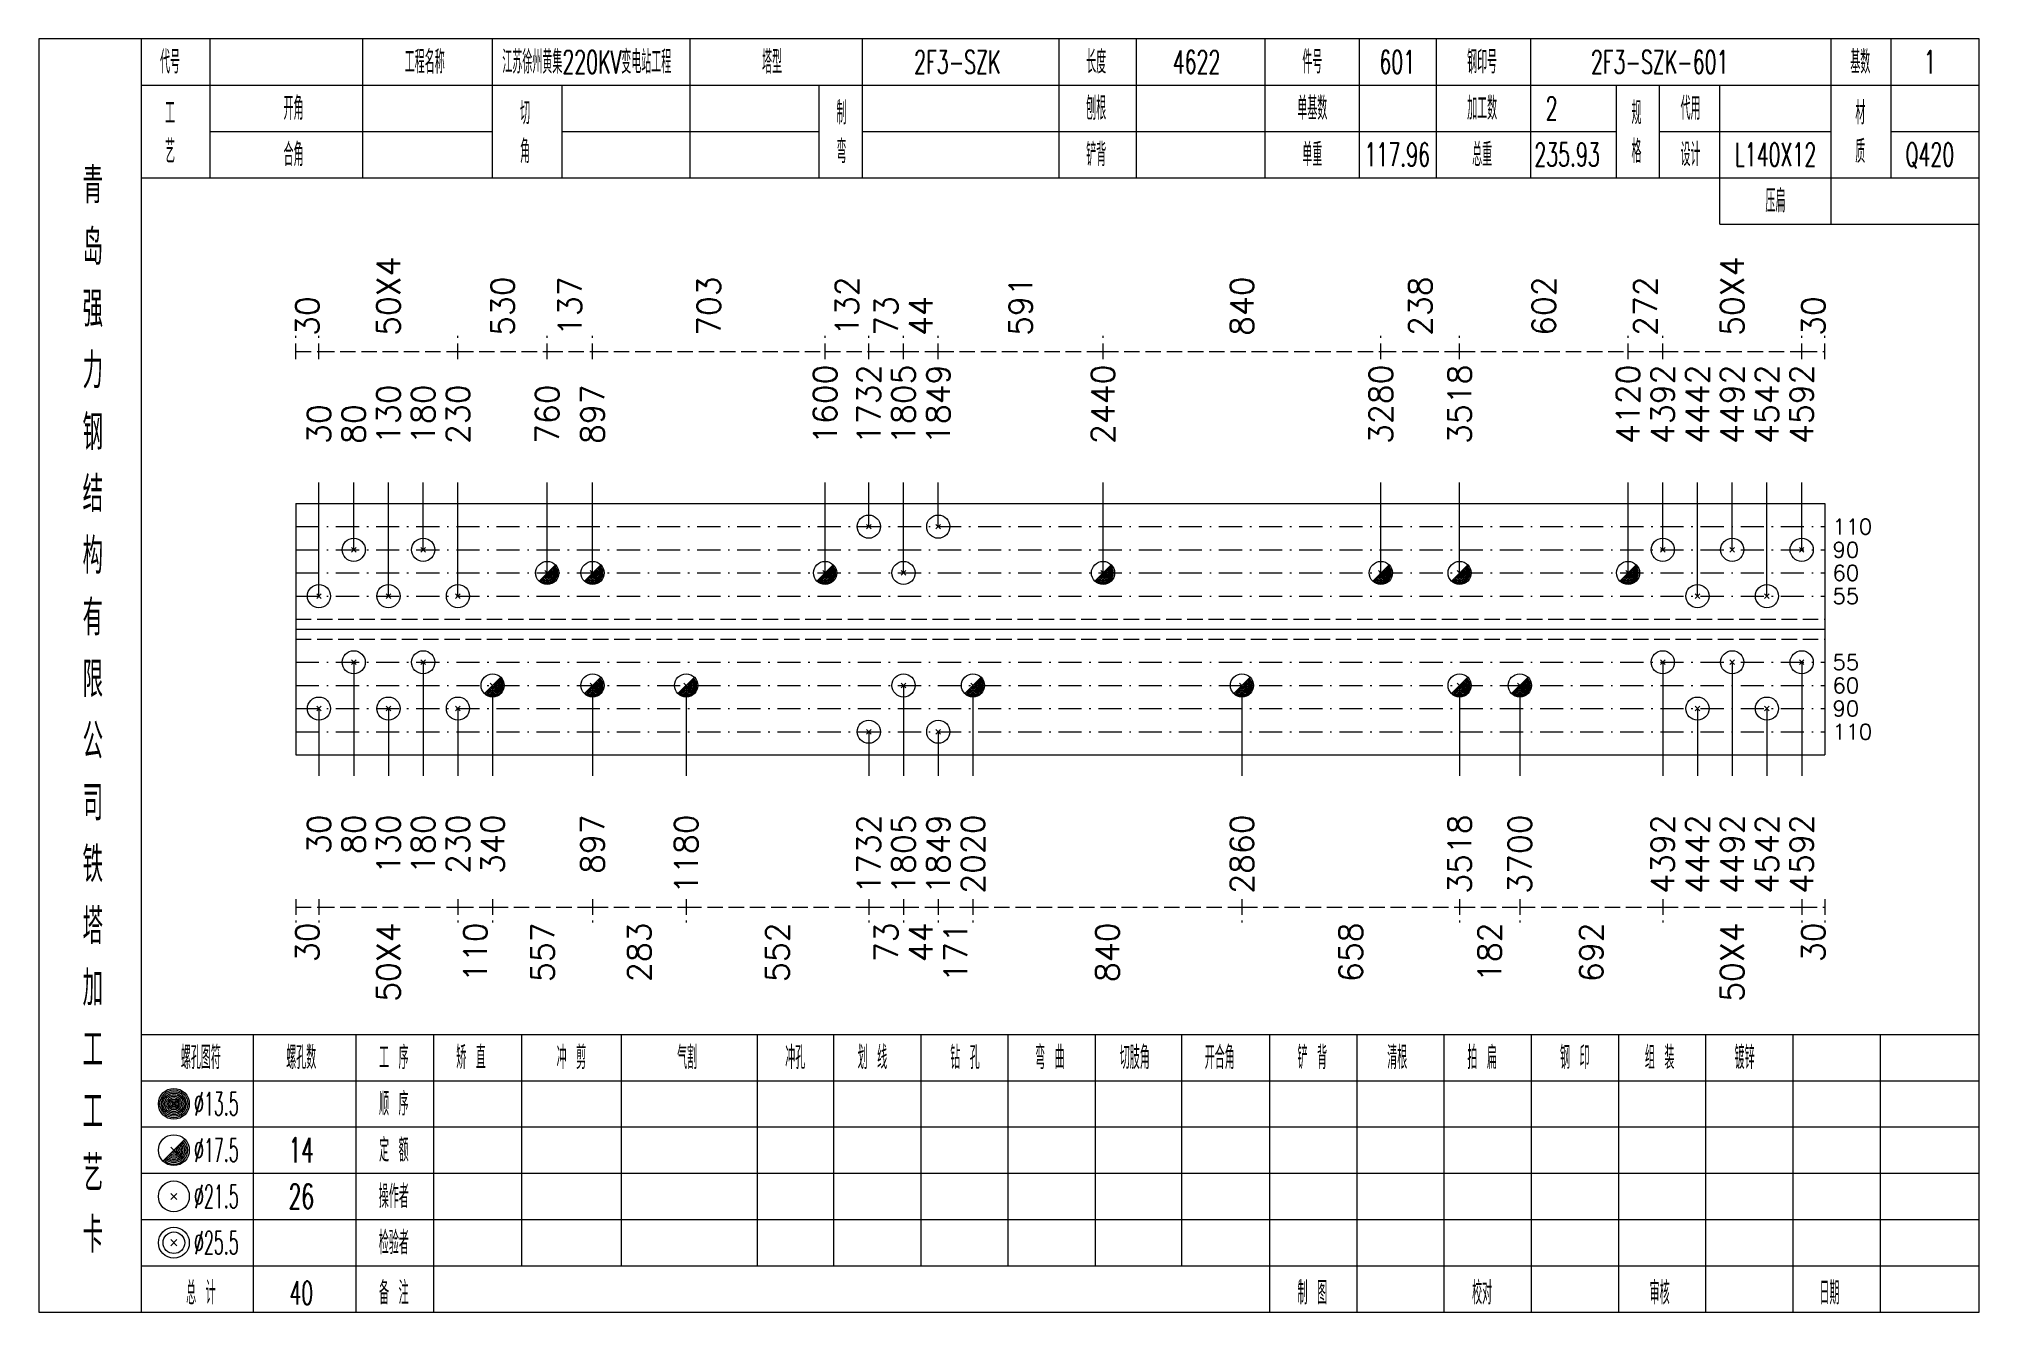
# Model space of a CAD drawing. Extents: x 0 to 4623, y -1159 to 4890.
# Drawn here: x 311.4 to 562.8, y 2025 to 2190 of the extents above; entities that cross this region are included whole.
import ezdxf
from ezdxf.enums import TextEntityAlignment as Align

# ---------------------------------------------------------------- set-up
doc = ezdxf.new("R2010")
doc.units = 0
doc.header["$MEASUREMENT"] = 0
doc.linetypes.add('一点画线', pattern=[5.2, 3, -1, 0.2, -1])
doc.linetypes.add('虚线', pattern=[2.75, 2, -0.75])
doc.layers.get('0').update_dxf_attribs({"linetype": 'CONTINUOUS', "lineweight": 25})
for name, color, linetype, lineweight in [('1', 7, 'CONTINUOUS', 25), ('4', 7, 'CONTINUOUS', 25), ('5', 7, 'CONTINUOUS', 25)]:
    doc.layers.add(name, color=color, linetype=linetype, lineweight=lineweight)
doc.styles.get("Standard").update_dxf_attribs({"font": 'simplex.shx', "width": 0.7, "height": 3, "bigfont": 'gbhzfs.shx'})

msp = doc.modelspace()

# ---------------------------------------------------------------- texts
at = {"color": 8, "linetype": 'Continuous', "lineweight": 9}
for s, p in [('50X4', (356.7, 2151.5)), ('50X4', (530.8, 2151.5)), ('530', (371.487, 2151.5)), ('137', (380.21, 2151.5)), ('703', (398.211, 2151.5)), ('132', (416.105, 2151.5)), ('591', (438.606, 2151.5)), ('840', (467.28, 2151.5)), ('238', (490.382, 2151.5)), ('602', (506.391, 2151.5)), ('272', (519.55, 2151.5)), ('30', (346.2, 2151.5)), ('73', (421.184, 2151.5)), ('44', (425.684, 2151.5)), ('30', (541.3, 2151.5))]:
    msp.add_text(s, height=3, rotation=90, dxfattribs=at).set_placement(p, align=Align.MIDDLE_LEFT)
at = {"color": 7, "linetype": 'Continuous', "lineweight": 13}
for s, p in [('1600', (413.276, 2137.5)), ('1732', (418.934, 2137.5)), ('1805', (423.434, 2137.5)), ('1849', (427.934, 2137.5)), ('2440', (449.279, 2137.5)), ('3280', (485.282, 2137.5)), ('3518', (495.482, 2137.5)), ('4120', (517.3, 2137.5)), ('4392', (521.8, 2137.5)), ('4442', (526.3, 2137.5)), ('4492', (530.8, 2137.5)), ('4542', (535.3, 2137.5)), ('4592', (539.8, 2137.5)), ('130', (356.7, 2137.5)), ('180', (361.2, 2137.5)), ('230', (365.7, 2137.5)), ('760', (377.274, 2137.5)), ('897', (383.146, 2137.5)), ('30', (347.7, 2137.5)), ('80', (352.2, 2137.5))]:
    msp.add_text(s, height=3, rotation=90, dxfattribs=at).set_placement(p, align=Align.MIDDLE_LEFT)
for s, p in [('110', (543.8, 2126.786)), ('90', (543.8, 2123.786)), ('60', (543.8, 2120.786)), ('55', (543.8, 2117.786)), ('55', (543.8, 2109.214)), ('60', (543.8, 2106.214)), ('90', (543.8, 2103.214)), ('110', (543.8, 2100.214))]:
    msp.add_text(s, height=2, dxfattribs=at).set_placement(p, align=Align.MIDDLE_LEFT)
at = {"color": 8, "linetype": 'Continuous', "lineweight": 9}
for s, p in [('30', (346.2, 2075.5)), ('50X4', (356.7, 2075.5)), ('110', (367.95, 2075.5)), ('557', (376.673, 2075.5)), ('283', (389.21, 2075.5)), ('552', (407.105, 2075.5)), ('73', (421.184, 2075.5)), ('44', (425.684, 2075.5)), ('171', (430.184, 2075.5)), ('840', (449.857, 2075.5)), ('658', (481.381, 2075.5)), ('182', (499.383, 2075.5)), ('692', (512.541, 2075.5)), ('50X4', (530.8, 2075.5)), ('30', (541.3, 2075.5))]:
    msp.add_text(s, height=3, rotation=90, dxfattribs=at).set_placement(p, align=Align.MIDDLE_RIGHT)
at = {"layer": '1', "color": 7, "linetype": 'Continuous', "lineweight": 13}
for s, p in [('30', (347.7, 2089.5)), ('80', (352.2, 2089.5)), ('130', (356.7, 2089.5)), ('180', (361.2, 2089.5)), ('230', (365.7, 2089.5)), ('340', (370.2, 2089.5)), ('897', (383.146, 2089.5)), ('1180', (395.275, 2089.5)), ('1732', (418.934, 2089.5)), ('1805', (423.434, 2089.5)), ('1849', (427.934, 2089.5)), ('2020', (432.434, 2089.5)), ('2860', (467.28, 2089.5)), ('3518', (495.482, 2089.5)), ('3700', (503.283, 2089.5)), ('4392', (521.8, 2089.5)), ('4442', (526.3, 2089.5)), ('4492', (530.8, 2089.5)), ('4542', (535.3, 2089.5)), ('4592', (539.8, 2089.5))]:
    msp.add_text(s, height=3, rotation=90, dxfattribs=at).set_placement(p, align=Align.MIDDLE_RIGHT)
at = {"layer": '4', "color": 1, "linetype": 'Continuous', "lineweight": 13}
for s, height, width, p in [('代号', 3, 0.6, (328.4, 2187)), ('工程名称', 3, 0.6, (361.4, 2187)), ('江苏徐州黄集220KV变电站工程', 3, 0.6, (382.4, 2187)), ('塔型', 3, 0.6, (406.4, 2187)), ('2F3-SZK', 3, 0.6, (430.4, 2187)), ('长度', 3, 0.6, (448.4, 2187)), ('4622', 3, 0.6, (461.4, 2187)), ('件号', 3, 0.6, (476.4, 2187)), ('601', 3, 0.6, (487.4, 2187)), ('钢印号', 3, 0.6, (498.4, 2187)), ('2F3-SZK-601', 3, 0.6, (521.4, 2187)), ('基数', 3, 0.6, (547.4, 2187)), ('1', 3, 0.6, (556.4, 2187)), ('开角', 3, 0.6, (344.4, 2181)), ('制', 3, 0.6, (415.4, 2180.4)), ('刨根', 3, 0.6, (448.4, 2181)), ('单基数', 3, 0.6, (476.4, 2181)), ('加工数', 3, 0.6, (498.4, 2181)), ('2', 3, 0.6, (507.4, 2181)), ('规', 3, 0.6, (518.4, 2180.4)), ('代用', 3, 0.6, (525.4, 2181)), ('材', 3, 0.6, (547.4, 2180.4)), ('工', 3, 0.6, (328.4, 2180.4)), ('切', 3, 0.6, (374.4, 2180.4)), ('艺', 3, 0.6, (328.4, 2175.4)), ('角', 3, 0.6, (374.4, 2175.4)), ('弯', 3, 0.6, (415.4, 2175.4)), ('格', 3, 0.6, (518.4, 2175.4)), ('质', 3, 0.6, (547.4, 2175.4)), ('合角', 3, 0.6, (344.4, 2175)), ('铲背', 3, 0.6, (448.4, 2175)), ('单重', 3, 0.6, (476.4, 2175)), ('117.96', 3, 0.6, (487.4, 2175)), ('总重', 3, 0.6, (498.4, 2175)), ('235.93', 3, 0.6, (509.4, 2175)), ('设计', 3, 0.6, (525.4, 2175)), ('L140X12', 3, 0.6, (536.4, 2175)), ('Q420', 3, 0.6, (556.4, 2175)), ('青', 4.6, 0.8, (318.4, 2171)), ('压扁', 3, 0.6, (536.4, 2169)), ('岛', 4.6, 0.8, (318.4, 2163)), ('强', 4.6, 0.8, (318.4, 2155)), ('力', 4.6, 0.8, (318.4, 2147)), ('钢', 4.6, 0.8, (318.4, 2139)), ('结', 4.6, 0.8, (318.4, 2131)), ('构', 4.6, 0.8, (318.4, 2123)), ('有', 4.6, 0.8, (318.4, 2115)), ('限', 4.6, 0.8, (318.4, 2107)), ('公', 4.6, 0.8, (318.4, 2099)), ('司', 4.6, 0.8, (318.4, 2091)), ('铁', 4.6, 0.8, (318.4, 2083)), ('塔', 4.6, 0.8, (318.4, 2075)), ('加', 4.6, 0.8, (318.4, 2067)), ('工', 4.6, 0.8, (318.4, 2059)), ('螺孔图符', 3, 0.6, (332.4, 2058)), ('螺孔数', 3, 0.6, (345.4, 2058)), ('工 序', 3, 0.6, (357.4, 2058)), ('矫 直', 3, 0.6, (367.4, 2058)), ('冲 剪', 3, 0.6, (380.4, 2058)), ('气割', 3, 0.6, (395.4, 2058)), ('冲孔', 3, 0.6, (409.4, 2058)), ('划 线', 3, 0.6, (419.4, 2058)), ('钻 孔', 3, 0.6, (431.4, 2058)), ('弯 曲', 3, 0.6, (442.4, 2058)), ('切肢角', 3, 0.6, (453.4, 2058)), ('开合角', 3, 0.6, (464.4, 2058)), ('铲 背', 3, 0.6, (476.4, 2058)), ('清根', 3, 0.6, (487.4, 2058)), ('拍 扁', 3, 0.6, (498.4, 2058)), ('钢 印', 3, 0.6, (510.4, 2058)), ('组 装', 3, 0.6, (521.4, 2058)), ('镀锌', 3, 0.6, (532.4, 2058)), ('工', 4.6, 0.8, (318.4, 2051)), ('%%C13.5', 3, 0.5, (334.4, 2052)), ('顺 序', 3, 0.6, (357.4, 2052)), ('%%C17.5', 3, 0.5, (334.4, 2046)), ('14', 3.2, 0.6, (345.4, 2046)), ('定 额', 3, 0.6, (357.4, 2046)), ('艺', 4.6, 0.8, (318.4, 2043)), ('%%C21.5', 3, 0.5, (334.4, 2040)), ('26', 3.2, 0.6, (345.4, 2040)), ('操作者', 3, 0.6, (357.4, 2040)), ('卡', 4.6, 0.8, (318.4, 2035)), ('%%C25.5', 3, 0.5, (334.4, 2034)), ('检验者', 3, 0.6, (357.4, 2034)), ('总 计', 3, 0.6, (332.4, 2027.5)), ('40', 3, 0.6, (345.4, 2027.5)), ('备 注', 3, 0.6, (357.4, 2027.5)), ('制 图', 3, 0.6, (476.4, 2027.5)), ('校对', 3, 0.6, (498.4, 2027.5)), ('审核', 3, 0.6, (521.4, 2027.5)), ('日期', 3, 0.6, (543.4, 2027.5))]:
    msp.add_text(s, height=height, dxfattribs=dict(at, width=width)).set_placement(p, align=Align.MIDDLE_CENTER)

# ---------------------------------------------------------------- blocks, each defined once
blk = doc.blocks.new('孔21.5')
at = {"layer": '5', "color": 7, "linetype": 'Continuous', "lineweight": 13}
for p, q in [((-0.2, -0.2), (0.2, 0.2)), ((-0.2, 0.2), (0.2, -0.2))]:
    blk.add_line(p, q, dxfattribs=at)
blk.add_circle((0, 0), 1, dxfattribs=at)
blk = doc.blocks.new('孔17.5')
at = {"layer": '5', "color": 7, "linetype": 'Continuous', "lineweight": 13}
for p, q in [((-0.707, -0.707), (0.707, 0.707)), ((-0.2, 0.2), (0.2, -0.2))]:
    blk.add_line(p, q, dxfattribs=at)
blk.add_circle((0, 0), 1, dxfattribs=at)
for radius in [0.9, 0.8, 0.7, 0.6, 0.5, 0.4, 0.3, 0.2, 0.1]:
    blk.add_arc((0, 0), radius, 225, 45, dxfattribs=at)

# ---------------------------------------------------------------- linework, layer by layer
at = {"color": 8, "linetype": '虚线', "lineweight": 9}
for p, q in [((344.7, 2148.5), (344.7, 2151.5)), ((344.7, 2149.5), (347.7, 2149.5)), ((347.7, 2148.5), (347.7, 2151.5)), ((347.7, 2148.5), (347.7, 2151.5)), ((347.7, 2149.5), (365.7, 2149.5)), ((365.7, 2148.5), (365.7, 2151.5)), ((365.7, 2148.5), (365.7, 2151.5)), ((365.7, 2149.5), (377.274, 2149.5)), ((377.274, 2148.5), (377.274, 2151.5)), ((377.274, 2148.5), (377.274, 2151.5)), ((377.274, 2149.5), (383.146, 2149.5)), ((383.146, 2148.5), (383.146, 2151.5)), ((383.146, 2148.5), (383.146, 2151.5)), ((383.146, 2149.5), (413.276, 2149.5)), ((413.276, 2148.5), (413.276, 2151.5)), ((413.276, 2148.5), (413.276, 2151.5)), ((413.276, 2149.5), (418.934, 2149.5)), ((418.934, 2148.5), (418.934, 2151.5)), ((418.934, 2148.5), (418.934, 2151.5)), ((418.934, 2149.5), (423.434, 2149.5)), ((423.434, 2148.5), (423.434, 2151.5)), ((423.434, 2148.5), (423.434, 2151.5)), ((423.434, 2149.5), (427.934, 2149.5)), ((427.934, 2148.5), (427.934, 2151.5)), ((427.934, 2148.5), (427.934, 2151.5)), ((427.934, 2149.5), (449.279, 2149.5)), ((449.279, 2148.5), (449.279, 2151.5)), ((449.279, 2148.5), (449.279, 2151.5)), ((449.279, 2149.5), (485.282, 2149.5)), ((485.282, 2148.5), (485.282, 2151.5)), ((485.282, 2148.5), (485.282, 2151.5)), ((485.282, 2149.5), (495.482, 2149.5)), ((495.482, 2148.5), (495.482, 2151.5)), ((495.482, 2148.5), (495.482, 2151.5)), ((495.482, 2149.5), (517.3, 2149.5)), ((517.3, 2148.5), (517.3, 2151.5)), ((517.3, 2148.5), (517.3, 2151.5)), ((517.3, 2149.5), (521.8, 2149.5)), ((521.8, 2148.5), (521.8, 2151.5)), ((521.8, 2148.5), (521.8, 2151.5)), ((521.8, 2149.5), (539.8, 2149.5)), ((539.8, 2148.5), (539.8, 2151.5)), ((539.8, 2148.5), (539.8, 2151.5)), ((539.8, 2149.5), (542.8, 2149.5)), ((542.8, 2148.5), (542.8, 2151.5)), ((344.7, 2078.5), (344.7, 2075.5)), ((344.7, 2077.5), (347.7, 2077.5)), ((347.7, 2078.5), (347.7, 2075.5)), ((347.7, 2078.5), (347.7, 2075.5)), ((347.7, 2077.5), (365.7, 2077.5)), ((365.7, 2078.5), (365.7, 2075.5)), ((365.7, 2078.5), (365.7, 2075.5)), ((365.7, 2077.5), (370.2, 2077.5)), ((370.2, 2078.5), (370.2, 2075.5)), ((370.2, 2078.5), (370.2, 2075.5)), ((370.2, 2077.5), (383.146, 2077.5)), ((383.146, 2078.5), (383.146, 2075.5)), ((383.146, 2078.5), (383.146, 2075.5)), ((383.146, 2077.5), (395.275, 2077.5)), ((395.275, 2078.5), (395.275, 2075.5)), ((395.275, 2078.5), (395.275, 2075.5)), ((395.275, 2077.5), (418.934, 2077.5)), ((418.934, 2078.5), (418.934, 2075.5)), ((418.934, 2078.5), (418.934, 2075.5)), ((418.934, 2077.5), (423.434, 2077.5)), ((423.434, 2078.5), (423.434, 2075.5)), ((423.434, 2078.5), (423.434, 2075.5)), ((423.434, 2077.5), (427.934, 2077.5)), ((427.934, 2078.5), (427.934, 2075.5)), ((427.934, 2078.5), (427.934, 2075.5)), ((427.934, 2077.5), (432.434, 2077.5)), ((432.434, 2078.5), (432.434, 2075.5)), ((432.434, 2078.5), (432.434, 2075.5)), ((432.434, 2077.5), (467.28, 2077.5)), ((467.28, 2078.5), (467.28, 2075.5)), ((467.28, 2078.5), (467.28, 2075.5)), ((467.28, 2077.5), (495.482, 2077.5)), ((495.482, 2078.5), (495.482, 2075.5)), ((495.482, 2078.5), (495.482, 2075.5)), ((495.482, 2077.5), (503.283, 2077.5)), ((503.283, 2078.5), (503.283, 2075.5)), ((503.283, 2078.5), (503.283, 2075.5)), ((503.283, 2077.5), (521.8, 2077.5)), ((521.8, 2078.5), (521.8, 2075.5)), ((521.8, 2078.5), (521.8, 2075.5)), ((521.8, 2077.5), (539.8, 2077.5)), ((539.8, 2078.5), (539.8, 2075.5)), ((539.8, 2078.5), (539.8, 2075.5)), ((539.8, 2077.5), (542.8, 2077.5)), ((542.8, 2078.5), (542.8, 2075.5))]:
    msp.add_line(p, q, dxfattribs=at)
at = {"color": 7, "linetype": 'Continuous', "lineweight": 13}
for p, q in [((347.7, 2117.786), (347.7, 2132.5)), ((352.2, 2123.786), (352.2, 2132.5)), ((356.7, 2117.786), (356.7, 2132.5)), ((361.2, 2123.786), (361.2, 2132.5)), ((365.7, 2117.786), (365.7, 2132.5)), ((377.274, 2120.786), (377.274, 2132.5)), ((383.146, 2120.786), (383.146, 2132.5)), ((413.276, 2120.786), (413.276, 2132.5)), ((418.934, 2126.786), (418.934, 2132.5)), ((423.434, 2120.786), (423.434, 2132.5)), ((427.934, 2126.786), (427.934, 2132.5)), ((449.279, 2120.786), (449.279, 2132.5)), ((485.282, 2120.786), (485.282, 2132.5)), ((495.482, 2120.786), (495.482, 2132.5)), ((517.3, 2120.786), (517.3, 2132.5)), ((521.8, 2123.786), (521.8, 2132.5)), ((526.3, 2117.786), (526.3, 2132.5)), ((530.8, 2123.786), (530.8, 2132.5)), ((535.3, 2117.786), (535.3, 2132.5)), ((539.8, 2123.786), (539.8, 2132.5)), ((352.2, 2109.214), (352.2, 2094.5)), ((361.2, 2109.214), (361.2, 2094.5)), ((521.8, 2109.214), (521.8, 2094.5)), ((530.8, 2109.214), (530.8, 2094.5)), ((539.8, 2109.214), (539.8, 2094.5)), ((370.2, 2106.214), (370.2, 2094.5)), ((383.146, 2106.214), (383.146, 2094.5)), ((395.275, 2106.214), (395.275, 2094.5)), ((423.434, 2106.214), (423.434, 2094.5)), ((432.434, 2106.214), (432.434, 2094.5)), ((467.28, 2106.214), (467.28, 2094.5)), ((495.482, 2106.214), (495.482, 2094.5)), ((503.283, 2106.214), (503.283, 2094.5)), ((347.7, 2103.214), (347.7, 2094.5)), ((356.7, 2103.214), (356.7, 2094.5)), ((365.7, 2103.214), (365.7, 2094.5)), ((526.3, 2103.214), (526.3, 2094.5)), ((535.3, 2103.214), (535.3, 2094.5)), ((418.934, 2100.214), (418.934, 2094.5)), ((427.934, 2100.214), (427.934, 2094.5))]:
    msp.add_line(p, q, dxfattribs=at)
at = {"color": 7, "linetype": 'Continuous', "lineweight": 18}
for p, q in [((344.7, 2129.786), (344.7, 2097.214)), ((344.7, 2129.786), (542.8, 2129.786)), ((542.8, 2129.786), (542.8, 2097.214)), ((344.7, 2113.5), (542.8, 2113.5))]:
    msp.add_line(p, q, dxfattribs=at)
at = {"color": 3, "linetype": '一点画线', "lineweight": 13}
for p, q in [((344.7, 2126.786), (542.8, 2126.786)), ((344.7, 2123.786), (542.8, 2123.786)), ((344.7, 2120.786), (542.8, 2120.786)), ((344.7, 2117.786), (542.8, 2117.786)), ((344.7, 2109.214), (542.8, 2109.214)), ((344.7, 2106.214), (542.8, 2106.214)), ((344.7, 2103.214), (542.8, 2103.214)), ((344.7, 2100.214), (542.8, 2100.214))]:
    msp.add_line(p, q, dxfattribs=at)
at = {"color": 1, "linetype": '虚线', "lineweight": 18}
for p, q in [((344.7, 2114.786), (542.8, 2114.786)), ((344.7, 2112.214), (542.8, 2112.214))]:
    msp.add_line(p, q, dxfattribs=at)
at = {"layer": '1', "color": 7, "linetype": 'Continuous', "lineweight": 18}
msp.add_line((344.7, 2097.214), (542.8, 2097.214), dxfattribs=at)
at = {"layer": '4', "color": 1, "linetype": 'Continuous', "lineweight": 18}
for p, q in [((324.7, 2025), (324.7, 2190)), ((333.6, 2172), (333.6, 2190)), ((353.4, 2172), (353.4, 2190)), ((370.2, 2172), (370.2, 2190)), ((395.8, 2172), (395.8, 2190)), ((418.1, 2172), (418.1, 2190)), ((443.6, 2172), (443.6, 2190)), ((453.6, 2172), (453.6, 2190)), ((470.3, 2172), (470.3, 2190)), ((482.5, 2172), (482.5, 2190)), ((492.5, 2172), (492.5, 2190)), ((504.7, 2172), (504.7, 2190)), ((543.6, 2166), (543.6, 2190)), ((551.4, 2172), (551.4, 2190)), ((324.7, 2184), (562.8, 2184)), ((379.2, 2172), (379.2, 2184)), ((412.5, 2172), (412.5, 2184)), ((515.8, 2172), (515.8, 2184)), ((521.4, 2172), (521.4, 2184)), ((529.2, 2166), (529.2, 2184)), ((333.6, 2178), (370.2, 2178)), ((379.2, 2178), (412.5, 2178)), ((418.1, 2178), (515.8, 2178)), ((521.4, 2178), (543.6, 2178)), ((551.4, 2178), (562.8, 2178)), ((324.7, 2172), (562.8, 2172)), ((529.2, 2166), (562.8, 2166)), ((324.7, 2061), (562.8, 2061)), ((339.2, 2025), (339.2, 2061)), ((352.5, 2025), (352.5, 2061)), ((362.6, 2025), (362.6, 2061)), ((374, 2031), (374, 2061)), ((386.9, 2031), (386.9, 2061)), ((404.5, 2031), (404.5, 2061)), ((414.4, 2031), (414.4, 2061)), ((425.7, 2031), (425.7, 2061)), ((437, 2031), (437, 2061)), ((448.3, 2031), (448.3, 2061)), ((459.5, 2031), (459.5, 2061)), ((470.9, 2031), (470.9, 2061)), ((482.2, 2031), (482.2, 2061)), ((493.5, 2031), (493.5, 2061)), ((504.8, 2031), (504.8, 2061)), ((516.1, 2031), (516.1, 2061)), ((527.4, 2031), (527.4, 2061)), ((538.7, 2031), (538.7, 2061)), ((550, 2031), (550, 2061)), ((324.7, 2055), (562.8, 2055)), ((324.7, 2049), (562.8, 2049)), ((324.7, 2043), (562.8, 2043)), ((324.7, 2037), (562.8, 2037)), ((324.7, 2031), (562.8, 2031)), ((470.9, 2025), (470.9, 2031)), ((482.2, 2025), (482.2, 2031)), ((493.5, 2025), (493.5, 2031)), ((504.8, 2025), (504.8, 2031)), ((516.1, 2025), (516.1, 2031)), ((527.4, 2025), (527.4, 2031)), ((538.7, 2025), (538.7, 2031)), ((550, 2025), (550, 2031))]:
    msp.add_line(p, q, dxfattribs=at)
at = {"layer": '4', "color": 7, "linetype": 'Continuous', "lineweight": 13}
for p, q in [((328.7, 2051.8), (329.1, 2052.2)), ((329.1, 2051.8), (328.7, 2052.2)), ((327.486, 2044.586), (330.314, 2047.414)), ((328.5, 2046.4), (329.3, 2045.6)), ((328.5, 2039.6), (329.3, 2040.4)), ((328.5, 2040.4), (329.3, 2039.6)), ((328.5, 2033.6), (329.3, 2034.4)), ((328.5, 2034.4), (329.3, 2033.6))]:
    msp.add_line(p, q, dxfattribs=at)
at = {"layer": '4', "color": 1, "linetype": 'Continuous', "lineweight": 18}
msp.add_lwpolyline([(311.4, 2190), (311.4, 2025), (562.8, 2025), (562.8, 2190)], close=True, dxfattribs=at)
at = {"layer": '4', "color": 7, "linetype": 'Continuous', "lineweight": 13}
for centre, radius in [((328.9, 2052), 2), ((328.9, 2052), 1.8), ((328.9, 2052), 1.6), ((328.9, 2052), 1.4), ((328.9, 2052), 1.2), ((328.9, 2052), 1), ((328.9, 2052), 0.8), ((328.9, 2052), 0.6), ((328.9, 2052), 0.4), ((328.9, 2052), 0.2), ((328.9, 2046), 2), ((328.9, 2040), 2), ((328.9, 2034), 2), ((328.9, 2034), 1.4)]:
    msp.add_circle(centre, radius, dxfattribs=at)
for radius in [1.8, 1.6, 1.4, 1.2, 1, 0.8, 0.6, 0.4, 0.2]:
    msp.add_arc((328.9, 2046), radius, 225, 45, dxfattribs=at)

# ---------------------------------------------------------------- block references
at = {"color": 7, "linetype": 'Continuous', "lineweight": 13, "xscale": 1.5, "yscale": 1.5, "zscale": 1.5}
for name, p in [('孔21.5', (418.934, 2126.786)), ('孔21.5', (427.934, 2126.786)), ('孔21.5', (352.2, 2123.786)), ('孔21.5', (361.2, 2123.786)), ('孔21.5', (521.8, 2123.786)), ('孔21.5', (530.8, 2123.786)), ('孔21.5', (539.8, 2123.786)), ('孔17.5', (377.274, 2120.786)), ('孔17.5', (383.146, 2120.786)), ('孔17.5', (413.276, 2120.786)), ('孔21.5', (423.434, 2120.786)), ('孔17.5', (449.279, 2120.786)), ('孔17.5', (485.282, 2120.786)), ('孔17.5', (495.482, 2120.786)), ('孔17.5', (517.3, 2120.786)), ('孔21.5', (347.7, 2117.786)), ('孔21.5', (356.7, 2117.786)), ('孔21.5', (365.7, 2117.786)), ('孔21.5', (526.3, 2117.786)), ('孔21.5', (535.3, 2117.786))]:
    msp.add_blockref(name, p, dxfattribs=at)
at = {"layer": '1', "color": 7, "linetype": 'Continuous', "lineweight": 13, "xscale": 1.5, "yscale": 1.5, "zscale": 1.5}
for name, p in [('孔21.5', (352.2, 2109.214)), ('孔21.5', (361.2, 2109.214)), ('孔21.5', (521.8, 2109.214)), ('孔21.5', (530.8, 2109.214)), ('孔21.5', (539.8, 2109.214)), ('孔17.5', (370.2, 2106.214)), ('孔17.5', (383.146, 2106.214)), ('孔17.5', (395.275, 2106.214)), ('孔21.5', (423.434, 2106.214)), ('孔17.5', (432.434, 2106.214)), ('孔17.5', (467.28, 2106.214)), ('孔17.5', (495.482, 2106.214)), ('孔17.5', (503.283, 2106.214)), ('孔21.5', (347.7, 2103.214)), ('孔21.5', (356.7, 2103.214)), ('孔21.5', (365.7, 2103.214)), ('孔21.5', (526.3, 2103.214)), ('孔21.5', (535.3, 2103.214)), ('孔21.5', (418.934, 2100.214)), ('孔21.5', (427.934, 2100.214))]:
    msp.add_blockref(name, p, dxfattribs=at)

msp.set_redraw_order([(e.dxf.handle, doc.entitydb.next_handle()) for e in msp.query("TEXT MTEXT ATTDEF DIMENSION ARC_DIMENSION")])  # texts and dimensions are drawn at this point

doc.saveas('drawing.dxf')
